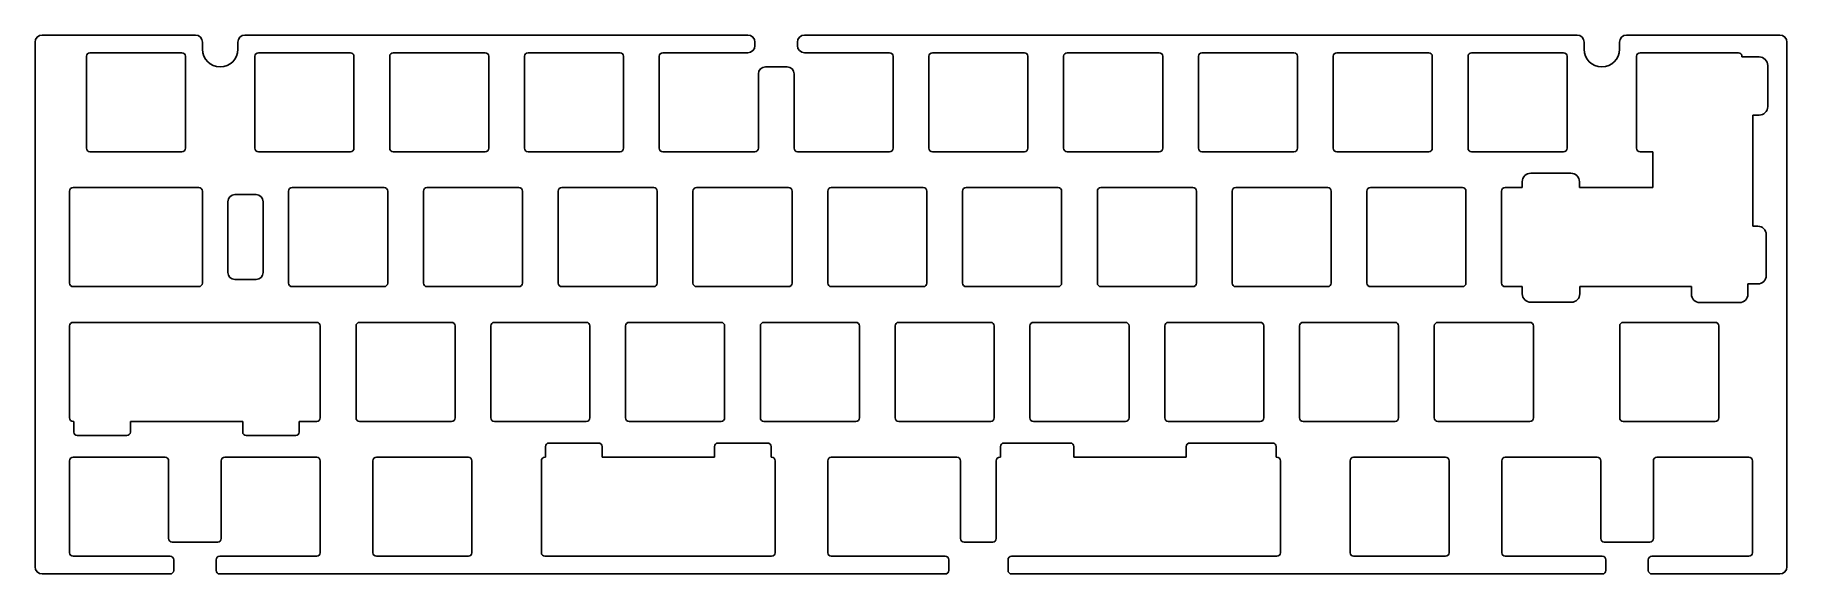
# Model space of a CAD drawing. Header units: millimetres. Extents: x -119 to 129, y -43 to 33.
import ezdxf

# ---------------------------------------------------------------- set-up
doc = ezdxf.new("R2010")
doc.units = ezdxf.units.MM
for name, color, linetype in [('Shape', 7, 'CONTINUOUS'), ('Shape001', 7, 'CONTINUOUS'), ('Shape002', 7, 'CONTINUOUS'), ('Shape003', 7, 'CONTINUOUS'), ('Shape004', 7, 'CONTINUOUS'), ('Shape005', 7, 'CONTINUOUS'), ('Shape006', 7, 'CONTINUOUS'), ('Shape007', 7, 'CONTINUOUS'), ('Shape008', 7, 'CONTINUOUS'), ('Shape009', 7, 'CONTINUOUS'), ('Shape010', 7, 'CONTINUOUS'), ('Shape011', 7, 'CONTINUOUS'), ('Shape012', 7, 'CONTINUOUS'), ('Shape013', 7, 'CONTINUOUS'), ('Shape014', 7, 'CONTINUOUS'), ('Shape015', 7, 'CONTINUOUS'), ('Shape016', 7, 'CONTINUOUS'), ('Shape017', 7, 'CONTINUOUS'), ('Shape018', 7, 'CONTINUOUS'), ('Shape019', 7, 'CONTINUOUS'), ('Shape020', 7, 'CONTINUOUS'), ('Shape021', 7, 'CONTINUOUS'), ('Shape022', 7, 'CONTINUOUS'), ('Shape023', 7, 'CONTINUOUS'), ('Shape024', 7, 'CONTINUOUS'), ('Shape025', 7, 'CONTINUOUS'), ('Shape026', 7, 'CONTINUOUS'), ('Shape027', 7, 'CONTINUOUS'), ('Shape028', 7, 'CONTINUOUS'), ('Shape029', 7, 'CONTINUOUS'), ('Shape030', 7, 'CONTINUOUS'), ('Shape031', 7, 'CONTINUOUS'), ('Shape032', 7, 'CONTINUOUS'), ('Shape033', 7, 'CONTINUOUS'), ('Shape034', 7, 'CONTINUOUS'), ('Shape035', 7, 'CONTINUOUS'), ('Shape036', 7, 'CONTINUOUS'), ('Shape037', 7, 'CONTINUOUS'), ('Shape038', 7, 'CONTINUOUS'), ('Shape039', 7, 'CONTINUOUS'), ('Shape040', 7, 'CONTINUOUS'), ('Shape041', 7, 'CONTINUOUS'), ('Shape042', 7, 'CONTINUOUS'), ('Shape043', 7, 'CONTINUOUS'), ('Shape044', 7, 'CONTINUOUS'), ('Shape045', 7, 'CONTINUOUS'), ('Shape046', 7, 'CONTINUOUS'), ('Shape047', 7, 'CONTINUOUS'), ('Shape048', 7, 'CONTINUOUS'), ('Shape049', 7, 'CONTINUOUS'), ('Shape050', 7, 'CONTINUOUS'), ('Shape051', 7, 'CONTINUOUS'), ('Shape052', 7, 'CONTINUOUS'), ('Shape053', 7, 'CONTINUOUS'), ('Shape054', 7, 'CONTINUOUS'), ('Shape055', 7, 'CONTINUOUS'), ('Shape056', 7, 'CONTINUOUS'), ('Shape057', 7, 'CONTINUOUS'), ('Shape058', 7, 'CONTINUOUS'), ('Shape059', 7, 'CONTINUOUS'), ('Shape060', 7, 'CONTINUOUS'), ('Shape061', 7, 'CONTINUOUS'), ('Shape062', 7, 'CONTINUOUS'), ('Shape063', 7, 'CONTINUOUS'), ('Shape064', 7, 'CONTINUOUS'), ('Shape065', 7, 'CONTINUOUS'), ('Shape066', 7, 'CONTINUOUS'), ('Shape067', 7, 'CONTINUOUS'), ('Shape068', 7, 'CONTINUOUS'), ('Shape069', 7, 'CONTINUOUS'), ('Shape070', 7, 'CONTINUOUS'), ('Shape071', 7, 'CONTINUOUS'), ('Shape072', 7, 'CONTINUOUS'), ('Shape073', 7, 'CONTINUOUS'), ('Shape074', 7, 'CONTINUOUS'), ('Shape075', 7, 'CONTINUOUS'), ('Shape076', 7, 'CONTINUOUS'), ('Shape077', 7, 'CONTINUOUS'), ('Shape078', 7, 'CONTINUOUS'), ('Shape079', 7, 'CONTINUOUS'), ('Shape080', 7, 'CONTINUOUS'), ('Shape081', 7, 'CONTINUOUS'), ('Shape082', 7, 'CONTINUOUS'), ('Shape083', 7, 'CONTINUOUS'), ('Shape084', 7, 'CONTINUOUS'), ('Shape085', 7, 'CONTINUOUS'), ('Shape086', 7, 'CONTINUOUS'), ('Shape087', 7, 'CONTINUOUS'), ('Shape088', 7, 'CONTINUOUS'), ('Shape089', 7, 'CONTINUOUS'), ('Shape090', 7, 'CONTINUOUS'), ('Shape091', 7, 'CONTINUOUS'), ('Shape092', 7, 'CONTINUOUS'), ('Shape093', 7, 'CONTINUOUS'), ('Shape094', 7, 'CONTINUOUS'), ('Shape095', 7, 'CONTINUOUS'), ('Shape096', 7, 'CONTINUOUS'), ('Shape097', 7, 'CONTINUOUS'), ('Shape098', 7, 'CONTINUOUS'), ('Shape099', 7, 'CONTINUOUS'), ('Shape100', 7, 'CONTINUOUS'), ('Shape101', 7, 'CONTINUOUS'), ('Shape102', 7, 'CONTINUOUS'), ('Shape103', 7, 'CONTINUOUS'), ('Shape104', 7, 'CONTINUOUS'), ('Shape105', 7, 'CONTINUOUS'), ('Shape106', 7, 'CONTINUOUS'), ('Shape107', 7, 'CONTINUOUS'), ('Shape108', 7, 'CONTINUOUS'), ('Shape109', 7, 'CONTINUOUS'), ('Shape110', 7, 'CONTINUOUS'), ('Shape111', 7, 'CONTINUOUS'), ('Shape112', 7, 'CONTINUOUS'), ('Shape113', 7, 'CONTINUOUS'), ('Shape114', 7, 'CONTINUOUS'), ('Shape115', 7, 'CONTINUOUS'), ('Shape116', 7, 'CONTINUOUS'), ('Shape117', 7, 'CONTINUOUS'), ('Shape118', 7, 'CONTINUOUS'), ('Shape119', 7, 'CONTINUOUS'), ('Shape120', 7, 'CONTINUOUS'), ('Shape121', 7, 'CONTINUOUS'), ('Shape122', 7, 'CONTINUOUS'), ('Shape123', 7, 'CONTINUOUS'), ('Shape124', 7, 'CONTINUOUS'), ('Shape125', 7, 'CONTINUOUS'), ('Shape126', 7, 'CONTINUOUS'), ('Shape127', 7, 'CONTINUOUS'), ('Shape128', 7, 'CONTINUOUS'), ('Shape129', 7, 'CONTINUOUS'), ('Shape130', 7, 'CONTINUOUS'), ('Shape131', 7, 'CONTINUOUS'), ('Shape132', 7, 'CONTINUOUS'), ('Shape133', 7, 'CONTINUOUS'), ('Shape134', 7, 'CONTINUOUS'), ('Shape135', 7, 'CONTINUOUS'), ('Shape136', 7, 'CONTINUOUS'), ('Shape137', 7, 'CONTINUOUS'), ('Shape138', 7, 'CONTINUOUS'), ('Shape139', 7, 'CONTINUOUS'), ('Shape140', 7, 'CONTINUOUS'), ('Shape141', 7, 'CONTINUOUS'), ('Shape142', 7, 'CONTINUOUS'), ('Shape143', 7, 'CONTINUOUS'), ('Shape144', 7, 'CONTINUOUS'), ('Shape145', 7, 'CONTINUOUS'), ('Shape146', 7, 'CONTINUOUS'), ('Shape147', 7, 'CONTINUOUS'), ('Shape148', 7, 'CONTINUOUS'), ('Shape149', 7, 'CONTINUOUS'), ('Shape150', 7, 'CONTINUOUS'), ('Shape151', 7, 'CONTINUOUS'), ('Shape152', 7, 'CONTINUOUS'), ('Shape153', 7, 'CONTINUOUS'), ('Shape154', 7, 'CONTINUOUS'), ('Shape155', 7, 'CONTINUOUS'), ('Shape156', 7, 'CONTINUOUS'), ('Shape157', 7, 'CONTINUOUS'), ('Shape158', 7, 'CONTINUOUS'), ('Shape159', 7, 'CONTINUOUS'), ('Shape160', 7, 'CONTINUOUS'), ('Shape161', 7, 'CONTINUOUS'), ('Shape162', 7, 'CONTINUOUS'), ('Shape163', 7, 'CONTINUOUS'), ('Shape164', 7, 'CONTINUOUS'), ('Shape165', 7, 'CONTINUOUS'), ('Shape166', 7, 'CONTINUOUS'), ('Shape167', 7, 'CONTINUOUS'), ('Shape168', 7, 'CONTINUOUS'), ('Shape169', 7, 'CONTINUOUS'), ('Shape170', 7, 'CONTINUOUS'), ('Shape171', 7, 'CONTINUOUS'), ('Shape172', 7, 'CONTINUOUS'), ('Shape173', 7, 'CONTINUOUS'), ('Shape174', 7, 'CONTINUOUS'), ('Shape175', 7, 'CONTINUOUS'), ('Shape176', 7, 'CONTINUOUS'), ('Shape177', 7, 'CONTINUOUS'), ('Shape178', 7, 'CONTINUOUS'), ('Shape179', 7, 'CONTINUOUS'), ('Shape180', 7, 'CONTINUOUS'), ('Shape181', 7, 'CONTINUOUS'), ('Shape182', 7, 'CONTINUOUS'), ('Shape183', 7, 'CONTINUOUS'), ('Shape184', 7, 'CONTINUOUS'), ('Shape185', 7, 'CONTINUOUS'), ('Shape186', 7, 'CONTINUOUS'), ('Shape187', 7, 'CONTINUOUS'), ('Shape188', 7, 'CONTINUOUS'), ('Shape189', 7, 'CONTINUOUS'), ('Shape190', 7, 'CONTINUOUS'), ('Shape191', 7, 'CONTINUOUS'), ('Shape192', 7, 'CONTINUOUS'), ('Shape193', 7, 'CONTINUOUS'), ('Shape194', 7, 'CONTINUOUS'), ('Shape195', 7, 'CONTINUOUS'), ('Shape196', 7, 'CONTINUOUS'), ('Shape197', 7, 'CONTINUOUS'), ('Shape198', 7, 'CONTINUOUS'), ('Shape199', 7, 'CONTINUOUS'), ('Shape200', 7, 'CONTINUOUS'), ('Shape201', 7, 'CONTINUOUS'), ('Shape202', 7, 'CONTINUOUS'), ('Shape203', 7, 'CONTINUOUS'), ('Shape204', 7, 'CONTINUOUS'), ('Shape205', 7, 'CONTINUOUS'), ('Shape206', 7, 'CONTINUOUS'), ('Shape207', 7, 'CONTINUOUS'), ('Shape208', 7, 'CONTINUOUS'), ('Shape209', 7, 'CONTINUOUS'), ('Shape210', 7, 'CONTINUOUS'), ('Shape211', 7, 'CONTINUOUS'), ('Shape212', 7, 'CONTINUOUS'), ('Shape213', 7, 'CONTINUOUS'), ('Shape214', 7, 'CONTINUOUS'), ('Shape215', 7, 'CONTINUOUS'), ('Shape216', 7, 'CONTINUOUS'), ('Shape217', 7, 'CONTINUOUS'), ('Shape218', 7, 'CONTINUOUS'), ('Shape219', 7, 'CONTINUOUS'), ('Shape220', 7, 'CONTINUOUS'), ('Shape221', 7, 'CONTINUOUS'), ('Shape222', 7, 'CONTINUOUS'), ('Shape223', 7, 'CONTINUOUS'), ('Shape224', 7, 'CONTINUOUS'), ('Shape225', 7, 'CONTINUOUS'), ('Shape226', 7, 'CONTINUOUS'), ('Shape227', 7, 'CONTINUOUS'), ('Shape228', 7, 'CONTINUOUS'), ('Shape229', 7, 'CONTINUOUS'), ('Shape230', 7, 'CONTINUOUS'), ('Shape231', 7, 'CONTINUOUS'), ('Shape232', 7, 'CONTINUOUS'), ('Shape233', 7, 'CONTINUOUS'), ('Shape234', 7, 'CONTINUOUS'), ('Shape235', 7, 'CONTINUOUS'), ('Shape236', 7, 'CONTINUOUS'), ('Shape237', 7, 'CONTINUOUS'), ('Shape238', 7, 'CONTINUOUS'), ('Shape239', 7, 'CONTINUOUS'), ('Shape240', 7, 'CONTINUOUS'), ('Shape241', 7, 'CONTINUOUS'), ('Shape242', 7, 'CONTINUOUS'), ('Shape243', 7, 'CONTINUOUS'), ('Shape244', 7, 'CONTINUOUS'), ('Shape245', 7, 'CONTINUOUS'), ('Shape246', 7, 'CONTINUOUS'), ('Shape247', 7, 'CONTINUOUS'), ('Shape248', 7, 'CONTINUOUS'), ('Shape249', 7, 'CONTINUOUS'), ('Shape250', 7, 'CONTINUOUS'), ('Shape251', 7, 'CONTINUOUS'), ('Shape252', 7, 'CONTINUOUS'), ('Shape253', 7, 'CONTINUOUS'), ('Shape254', 7, 'CONTINUOUS'), ('Shape255', 7, 'CONTINUOUS'), ('Shape256', 7, 'CONTINUOUS'), ('Shape257', 7, 'CONTINUOUS'), ('Shape258', 7, 'CONTINUOUS'), ('Shape259', 7, 'CONTINUOUS'), ('Shape260', 7, 'CONTINUOUS'), ('Shape261', 7, 'CONTINUOUS'), ('Shape262', 7, 'CONTINUOUS'), ('Shape263', 7, 'CONTINUOUS'), ('Shape264', 7, 'CONTINUOUS'), ('Shape265', 7, 'CONTINUOUS'), ('Shape266', 7, 'CONTINUOUS'), ('Shape267', 7, 'CONTINUOUS'), ('Shape268', 7, 'CONTINUOUS'), ('Shape269', 7, 'CONTINUOUS'), ('Shape270', 7, 'CONTINUOUS'), ('Shape271', 7, 'CONTINUOUS'), ('Shape272', 7, 'CONTINUOUS'), ('Shape273', 7, 'CONTINUOUS'), ('Shape274', 7, 'CONTINUOUS'), ('Shape275', 7, 'CONTINUOUS'), ('Shape276', 7, 'CONTINUOUS'), ('Shape277', 7, 'CONTINUOUS'), ('Shape278', 7, 'CONTINUOUS'), ('Shape279', 7, 'CONTINUOUS'), ('Shape280', 7, 'CONTINUOUS'), ('Shape281', 7, 'CONTINUOUS'), ('Shape282', 7, 'CONTINUOUS'), ('Shape283', 7, 'CONTINUOUS'), ('Shape284', 7, 'CONTINUOUS'), ('Shape285', 7, 'CONTINUOUS'), ('Shape286', 7, 'CONTINUOUS'), ('Shape287', 7, 'CONTINUOUS'), ('Shape288', 7, 'CONTINUOUS'), ('Shape289', 7, 'CONTINUOUS'), ('Shape290', 7, 'CONTINUOUS'), ('Shape291', 7, 'CONTINUOUS'), ('Shape292', 7, 'CONTINUOUS'), ('Shape293', 7, 'CONTINUOUS'), ('Shape294', 7, 'CONTINUOUS'), ('Shape295', 7, 'CONTINUOUS'), ('Shape296', 7, 'CONTINUOUS'), ('Shape297', 7, 'CONTINUOUS'), ('Shape298', 7, 'CONTINUOUS'), ('Shape299', 7, 'CONTINUOUS'), ('Shape300', 7, 'CONTINUOUS'), ('Shape301', 7, 'CONTINUOUS'), ('Shape302', 7, 'CONTINUOUS'), ('Shape303', 7, 'CONTINUOUS'), ('Shape304', 7, 'CONTINUOUS'), ('Shape305', 7, 'CONTINUOUS'), ('Shape306', 7, 'CONTINUOUS'), ('Shape307', 7, 'CONTINUOUS'), ('Shape308', 7, 'CONTINUOUS'), ('Shape309', 7, 'CONTINUOUS'), ('Shape310', 7, 'CONTINUOUS'), ('Shape311', 7, 'CONTINUOUS'), ('Shape312', 7, 'CONTINUOUS'), ('Shape313', 7, 'CONTINUOUS'), ('Shape314', 7, 'CONTINUOUS'), ('Shape315', 7, 'CONTINUOUS'), ('Shape316', 7, 'CONTINUOUS'), ('Shape317', 7, 'CONTINUOUS'), ('Shape318', 7, 'CONTINUOUS'), ('Shape319', 7, 'CONTINUOUS'), ('Shape320', 7, 'CONTINUOUS'), ('Shape321', 7, 'CONTINUOUS'), ('Shape322', 7, 'CONTINUOUS'), ('Shape323', 7, 'CONTINUOUS'), ('Shape324', 7, 'CONTINUOUS'), ('Shape325', 7, 'CONTINUOUS'), ('Shape326', 7, 'CONTINUOUS'), ('Shape327', 7, 'CONTINUOUS'), ('Shape328', 7, 'CONTINUOUS'), ('Shape329', 7, 'CONTINUOUS'), ('Shape330', 7, 'CONTINUOUS'), ('Shape331', 7, 'CONTINUOUS'), ('Shape332', 7, 'CONTINUOUS'), ('Shape333', 7, 'CONTINUOUS'), ('Shape334', 7, 'CONTINUOUS'), ('Shape335', 7, 'CONTINUOUS'), ('Shape336', 7, 'CONTINUOUS'), ('Shape337', 7, 'CONTINUOUS'), ('Shape338', 7, 'CONTINUOUS'), ('Shape339', 7, 'CONTINUOUS'), ('Shape340', 7, 'CONTINUOUS'), ('Shape341', 7, 'CONTINUOUS'), ('Shape342', 7, 'CONTINUOUS'), ('Shape343', 7, 'CONTINUOUS'), ('Shape344', 7, 'CONTINUOUS'), ('Shape345', 7, 'CONTINUOUS'), ('Shape346', 7, 'CONTINUOUS'), ('Shape347', 7, 'CONTINUOUS'), ('Shape348', 7, 'CONTINUOUS'), ('Shape349', 7, 'CONTINUOUS'), ('Shape350', 7, 'CONTINUOUS'), ('Shape351', 7, 'CONTINUOUS'), ('Shape352', 7, 'CONTINUOUS'), ('Shape353', 7, 'CONTINUOUS'), ('Shape354', 7, 'CONTINUOUS'), ('Shape355', 7, 'CONTINUOUS'), ('Shape356', 7, 'CONTINUOUS'), ('Shape357', 7, 'CONTINUOUS'), ('Shape358', 7, 'CONTINUOUS'), ('Shape359', 7, 'CONTINUOUS'), ('Shape360', 7, 'CONTINUOUS'), ('Shape361', 7, 'CONTINUOUS'), ('Shape362', 7, 'CONTINUOUS'), ('Shape363', 7, 'CONTINUOUS'), ('Shape364', 7, 'CONTINUOUS'), ('Shape365', 7, 'CONTINUOUS'), ('Shape366', 7, 'CONTINUOUS'), ('Shape367', 7, 'CONTINUOUS'), ('Shape368', 7, 'CONTINUOUS'), ('Shape369', 7, 'CONTINUOUS'), ('Shape370', 7, 'CONTINUOUS'), ('Shape371', 7, 'CONTINUOUS'), ('Shape372', 7, 'CONTINUOUS'), ('Shape373', 7, 'CONTINUOUS'), ('Shape374', 7, 'CONTINUOUS'), ('Shape375', 7, 'CONTINUOUS'), ('Shape376', 7, 'CONTINUOUS'), ('Shape377', 7, 'CONTINUOUS'), ('Shape378', 7, 'CONTINUOUS'), ('Shape379', 7, 'CONTINUOUS'), ('Shape380', 7, 'CONTINUOUS'), ('Shape381', 7, 'CONTINUOUS'), ('Shape382', 7, 'CONTINUOUS'), ('Shape383', 7, 'CONTINUOUS'), ('Shape384', 7, 'CONTINUOUS'), ('Shape385', 7, 'CONTINUOUS'), ('Shape386', 7, 'CONTINUOUS'), ('Shape387', 7, 'CONTINUOUS'), ('Shape388', 7, 'CONTINUOUS'), ('Shape389', 7, 'CONTINUOUS'), ('Shape390', 7, 'CONTINUOUS'), ('Shape391', 7, 'CONTINUOUS'), ('Shape392', 7, 'CONTINUOUS'), ('Shape393', 7, 'CONTINUOUS'), ('Shape394', 7, 'CONTINUOUS'), ('Shape395', 7, 'CONTINUOUS'), ('Shape396', 7, 'CONTINUOUS'), ('Shape397', 7, 'CONTINUOUS'), ('Shape398', 7, 'CONTINUOUS'), ('Shape399', 7, 'CONTINUOUS'), ('Shape400', 7, 'CONTINUOUS'), ('Shape401', 7, 'CONTINUOUS'), ('Shape402', 7, 'CONTINUOUS'), ('Shape403', 7, 'CONTINUOUS'), ('Shape404', 7, 'CONTINUOUS'), ('Shape405', 7, 'CONTINUOUS'), ('Shape406', 7, 'CONTINUOUS'), ('Shape407', 7, 'CONTINUOUS'), ('Shape408', 7, 'CONTINUOUS'), ('Shape409', 7, 'CONTINUOUS'), ('Shape410', 7, 'CONTINUOUS'), ('Shape411', 7, 'CONTINUOUS'), ('Shape412', 7, 'CONTINUOUS'), ('Shape413', 7, 'CONTINUOUS'), ('Shape414', 7, 'CONTINUOUS'), ('Shape415', 7, 'CONTINUOUS'), ('Shape416', 7, 'CONTINUOUS'), ('Shape417', 7, 'CONTINUOUS'), ('Shape418', 7, 'CONTINUOUS'), ('Shape419', 7, 'CONTINUOUS'), ('Shape420', 7, 'CONTINUOUS'), ('Shape421', 7, 'CONTINUOUS'), ('Shape422', 7, 'CONTINUOUS'), ('Shape423', 7, 'CONTINUOUS'), ('Shape424', 7, 'CONTINUOUS'), ('Shape425', 7, 'CONTINUOUS'), ('Shape426', 7, 'CONTINUOUS'), ('Shape427', 7, 'CONTINUOUS'), ('Shape428', 7, 'CONTINUOUS'), ('Shape429', 7, 'CONTINUOUS'), ('Shape430', 7, 'CONTINUOUS'), ('Shape431', 7, 'CONTINUOUS'), ('Shape432', 7, 'CONTINUOUS'), ('Shape433', 7, 'CONTINUOUS'), ('Shape434', 7, 'CONTINUOUS'), ('Shape435', 7, 'CONTINUOUS'), ('Shape436', 7, 'CONTINUOUS'), ('Shape437', 7, 'CONTINUOUS'), ('Shape438', 7, 'CONTINUOUS'), ('Shape439', 7, 'CONTINUOUS'), ('Shape440', 7, 'CONTINUOUS'), ('Shape441', 7, 'CONTINUOUS'), ('Shape442', 7, 'CONTINUOUS'), ('Shape443', 7, 'CONTINUOUS'), ('Shape444', 7, 'CONTINUOUS'), ('Shape445', 7, 'CONTINUOUS'), ('Shape446', 7, 'CONTINUOUS'), ('Shape447', 7, 'CONTINUOUS'), ('Shape448', 7, 'CONTINUOUS'), ('Shape449', 7, 'CONTINUOUS'), ('Shape450', 7, 'CONTINUOUS'), ('Shape451', 7, 'CONTINUOUS'), ('Shape452', 7, 'CONTINUOUS'), ('Shape453', 7, 'CONTINUOUS'), ('Shape454', 7, 'CONTINUOUS'), ('Shape455', 7, 'CONTINUOUS'), ('Shape456', 7, 'CONTINUOUS'), ('Shape457', 7, 'CONTINUOUS'), ('Shape458', 7, 'CONTINUOUS'), ('Shape459', 7, 'CONTINUOUS'), ('Shape460', 7, 'CONTINUOUS'), ('Shape461', 7, 'CONTINUOUS'), ('Shape462', 7, 'CONTINUOUS'), ('Shape463', 7, 'CONTINUOUS'), ('Shape464', 7, 'CONTINUOUS')]:
    doc.layers.add(name, color=color, linetype=linetype)

msp = doc.modelspace()

# ---------------------------------------------------------------- linework, layer by layer
at = {"layer": 'Shape'}
msp.add_line((105.909, -21.7594), (118.909, -21.7594), dxfattribs=at)
at = {"layer": 'Shape001'}
msp.add_arc((118.909, -21.2594), 0.5, -90, 0, dxfattribs=at)
at = {"layer": 'Shape002'}
msp.add_line((119.409, -21.2594), (119.409, -8.25945), dxfattribs=at)
at = {"layer": 'Shape003'}
msp.add_arc((118.909, -8.25945), 0.5, 0, 90, dxfattribs=at)
at = {"layer": 'Shape004'}
msp.add_line((118.909, -7.75945), (105.909, -7.75945), dxfattribs=at)
at = {"layer": 'Shape005'}
msp.add_arc((105.909, -8.25945), 0.5, 90, 180, dxfattribs=at)
at = {"layer": 'Shape006'}
msp.add_line((105.409, -8.25945), (105.409, -21.2594), dxfattribs=at)
at = {"layer": 'Shape007'}
msp.add_arc((105.909, -21.2594), 0.5, 180, -90, dxfattribs=at)
at = {"layer": 'Shape008'}
msp.add_line((79.7149, -21.7594), (92.7149, -21.7594), dxfattribs=at)
at = {"layer": 'Shape009'}
msp.add_arc((92.7149, -21.2594), 0.5, -90, 0, dxfattribs=at)
at = {"layer": 'Shape010'}
msp.add_line((93.2149, -21.2594), (93.2149, -8.25945), dxfattribs=at)
at = {"layer": 'Shape011'}
msp.add_arc((92.7149, -8.25945), 0.5, 0, 90, dxfattribs=at)
at = {"layer": 'Shape012'}
msp.add_line((92.7149, -7.75945), (79.7149, -7.75945), dxfattribs=at)
at = {"layer": 'Shape013'}
msp.add_arc((79.7149, -8.25945), 0.5, 90, 180, dxfattribs=at)
at = {"layer": 'Shape014'}
msp.add_line((79.2149, -8.25945), (79.2149, -21.2594), dxfattribs=at)
at = {"layer": 'Shape015'}
msp.add_arc((79.7149, -21.2594), 0.5, 180, -90, dxfattribs=at)
at = {"layer": 'Shape016'}
msp.add_line((60.6649, -21.7594), (73.6649, -21.7594), dxfattribs=at)
at = {"layer": 'Shape017'}
msp.add_arc((73.6649, -21.2594), 0.5, -90, 0, dxfattribs=at)
at = {"layer": 'Shape018'}
msp.add_line((74.1649, -21.2594), (74.1649, -8.25945), dxfattribs=at)
at = {"layer": 'Shape019'}
msp.add_arc((73.6649, -8.25945), 0.5, 0, 90, dxfattribs=at)
at = {"layer": 'Shape020'}
msp.add_line((73.6649, -7.75945), (60.6649, -7.75945), dxfattribs=at)
at = {"layer": 'Shape021'}
msp.add_arc((60.6649, -8.25945), 0.5, 90, 180, dxfattribs=at)
at = {"layer": 'Shape022'}
msp.add_line((60.1649, -8.25945), (60.1649, -21.2594), dxfattribs=at)
at = {"layer": 'Shape023'}
msp.add_arc((60.6649, -21.2594), 0.5, 180, -90, dxfattribs=at)
at = {"layer": 'Shape024'}
msp.add_line((41.6149, -21.7594), (54.6149, -21.7594), dxfattribs=at)
at = {"layer": 'Shape025'}
msp.add_arc((54.6149, -21.2594), 0.5, -90, 0, dxfattribs=at)
at = {"layer": 'Shape026'}
msp.add_line((55.1149, -21.2594), (55.1149, -8.25945), dxfattribs=at)
at = {"layer": 'Shape027'}
msp.add_arc((54.6149, -8.25945), 0.5, 0, 90, dxfattribs=at)
at = {"layer": 'Shape028'}
msp.add_line((54.6149, -7.75945), (41.6149, -7.75945), dxfattribs=at)
at = {"layer": 'Shape029'}
msp.add_arc((41.6149, -8.25945), 0.5, 90, 180, dxfattribs=at)
at = {"layer": 'Shape030'}
msp.add_line((41.1149, -8.25945), (41.1149, -21.2594), dxfattribs=at)
at = {"layer": 'Shape031'}
msp.add_arc((41.6149, -21.2594), 0.5, 180, -90, dxfattribs=at)
at = {"layer": 'Shape032'}
msp.add_line((22.5649, -21.7594), (35.5649, -21.7594), dxfattribs=at)
at = {"layer": 'Shape033'}
msp.add_arc((35.5649, -21.2594), 0.5, -90, 0, dxfattribs=at)
at = {"layer": 'Shape034'}
msp.add_line((36.0649, -21.2594), (36.0649, -8.25945), dxfattribs=at)
at = {"layer": 'Shape035'}
msp.add_arc((35.5649, -8.25945), 0.5, 0, 90, dxfattribs=at)
at = {"layer": 'Shape036'}
msp.add_line((35.5649, -7.75945), (22.5649, -7.75945), dxfattribs=at)
at = {"layer": 'Shape037'}
msp.add_arc((22.5649, -8.25945), 0.5, 90, 180, dxfattribs=at)
at = {"layer": 'Shape038'}
msp.add_line((22.0649, -8.25945), (22.0649, -21.2594), dxfattribs=at)
at = {"layer": 'Shape039'}
msp.add_arc((22.5649, -21.2594), 0.5, 180, -90, dxfattribs=at)
at = {"layer": 'Shape040'}
msp.add_line((3.5149, -21.7594), (16.5149, -21.7594), dxfattribs=at)
at = {"layer": 'Shape041'}
msp.add_arc((16.5149, -21.2594), 0.5, -90, 0, dxfattribs=at)
at = {"layer": 'Shape042'}
msp.add_line((17.0149, -21.2594), (17.0149, -8.25945), dxfattribs=at)
at = {"layer": 'Shape043'}
msp.add_arc((16.5149, -8.25945), 0.5, 0, 90, dxfattribs=at)
at = {"layer": 'Shape044'}
msp.add_line((16.5149, -7.75945), (3.5149, -7.75945), dxfattribs=at)
at = {"layer": 'Shape045'}
msp.add_arc((3.5149, -8.25945), 0.5, 90, 180, dxfattribs=at)
at = {"layer": 'Shape046'}
msp.add_line((3.0149, -8.25945), (3.0149, -21.2594), dxfattribs=at)
at = {"layer": 'Shape047'}
msp.add_arc((3.5149, -21.2594), 0.5, 180, -90, dxfattribs=at)
at = {"layer": 'Shape048'}
msp.add_line((-15.5351, -21.7594), (-2.5351, -21.7594), dxfattribs=at)
at = {"layer": 'Shape049'}
msp.add_arc((-2.5351, -21.2594), 0.5, -90, 0, dxfattribs=at)
at = {"layer": 'Shape050'}
msp.add_line((-2.0351, -21.2594), (-2.0351, -8.25945), dxfattribs=at)
at = {"layer": 'Shape051'}
msp.add_arc((-2.5351, -8.25945), 0.5, 0, 90, dxfattribs=at)
at = {"layer": 'Shape052'}
msp.add_line((-2.5351, -7.75945), (-15.5351, -7.75945), dxfattribs=at)
at = {"layer": 'Shape053'}
msp.add_arc((-15.5351, -8.25945), 0.5, 90, 180, dxfattribs=at)
at = {"layer": 'Shape054'}
msp.add_line((-16.0351, -8.25945), (-16.0351, -21.2594), dxfattribs=at)
at = {"layer": 'Shape055'}
msp.add_arc((-15.5351, -21.2594), 0.5, 180, -90, dxfattribs=at)
at = {"layer": 'Shape056'}
msp.add_line((-34.5851, -21.7594), (-21.5851, -21.7594), dxfattribs=at)
at = {"layer": 'Shape057'}
msp.add_arc((-21.5851, -21.2594), 0.5, -90, 0, dxfattribs=at)
at = {"layer": 'Shape058'}
msp.add_line((-21.0851, -21.2594), (-21.0851, -8.25945), dxfattribs=at)
at = {"layer": 'Shape059'}
msp.add_arc((-21.5851, -8.25945), 0.5, 0, 90, dxfattribs=at)
at = {"layer": 'Shape060'}
msp.add_line((-21.5851, -7.75945), (-34.5851, -7.75945), dxfattribs=at)
at = {"layer": 'Shape061'}
msp.add_arc((-34.5851, -8.25945), 0.5, 90, 180, dxfattribs=at)
at = {"layer": 'Shape062'}
msp.add_line((-35.0851, -8.25945), (-35.0851, -21.2594), dxfattribs=at)
at = {"layer": 'Shape063'}
msp.add_arc((-34.5851, -21.2594), 0.5, 180, -90, dxfattribs=at)
at = {"layer": 'Shape064'}
msp.add_line((-53.6351, -21.7594), (-40.6351, -21.7594), dxfattribs=at)
at = {"layer": 'Shape065'}
msp.add_arc((-40.6351, -21.2594), 0.5, -90, 0, dxfattribs=at)
at = {"layer": 'Shape066'}
msp.add_line((-40.1351, -21.2594), (-40.1351, -8.25945), dxfattribs=at)
at = {"layer": 'Shape067'}
msp.add_arc((-40.6351, -8.25945), 0.5, 0, 90, dxfattribs=at)
at = {"layer": 'Shape068'}
msp.add_line((-40.6351, -7.75945), (-53.6351, -7.75945), dxfattribs=at)
at = {"layer": 'Shape069'}
msp.add_arc((-53.6351, -8.25945), 0.5, 90, 180, dxfattribs=at)
at = {"layer": 'Shape070'}
msp.add_line((-54.1351, -8.25945), (-54.1351, -21.2594), dxfattribs=at)
at = {"layer": 'Shape071'}
msp.add_arc((-53.6351, -21.2594), 0.5, 180, -90, dxfattribs=at)
at = {"layer": 'Shape072'}
msp.add_line((-72.6851, -21.7594), (-59.6851, -21.7594), dxfattribs=at)
at = {"layer": 'Shape073'}
msp.add_arc((-59.6851, -21.2594), 0.5, -90, 0, dxfattribs=at)
at = {"layer": 'Shape074'}
msp.add_line((-59.1851, -21.2594), (-59.1851, -8.25945), dxfattribs=at)
at = {"layer": 'Shape075'}
msp.add_arc((-59.6851, -8.25945), 0.5, 0, 90, dxfattribs=at)
at = {"layer": 'Shape076'}
msp.add_line((-59.6851, -7.75945), (-72.6851, -7.75945), dxfattribs=at)
at = {"layer": 'Shape077'}
msp.add_arc((-72.6851, -8.25945), 0.5, 90, 180, dxfattribs=at)
at = {"layer": 'Shape078'}
msp.add_line((-73.1851, -8.25945), (-73.1851, -21.2594), dxfattribs=at)
at = {"layer": 'Shape079'}
msp.add_arc((-72.6851, -21.2594), 0.5, 180, -90, dxfattribs=at)
at = {"layer": 'Shape080'}
msp.add_line((70.1899, -2.70945), (83.1899, -2.70945), dxfattribs=at)
at = {"layer": 'Shape081'}
msp.add_arc((83.1899, -2.20945), 0.5, -90, 0, dxfattribs=at)
at = {"layer": 'Shape082'}
msp.add_line((83.6899, -2.20945), (83.6899, 10.7906), dxfattribs=at)
at = {"layer": 'Shape083'}
msp.add_arc((83.1899, 10.7906), 0.5, 0, 90, dxfattribs=at)
at = {"layer": 'Shape084'}
msp.add_line((83.1899, 11.2906), (70.1899, 11.2906), dxfattribs=at)
at = {"layer": 'Shape085'}
msp.add_arc((70.1899, 10.7906), 0.5, 90, 180, dxfattribs=at)
at = {"layer": 'Shape086'}
msp.add_line((69.6899, 10.7906), (69.6899, -2.20945), dxfattribs=at)
at = {"layer": 'Shape087'}
msp.add_arc((70.1899, -2.20945), 0.5, 180, -90, dxfattribs=at)
at = {"layer": 'Shape088'}
msp.add_line((51.1399, -2.70945), (64.1399, -2.70945), dxfattribs=at)
at = {"layer": 'Shape089'}
msp.add_arc((64.1399, -2.20945), 0.5, -90, 0, dxfattribs=at)
at = {"layer": 'Shape090'}
msp.add_line((64.6399, -2.20945), (64.6399, 10.7906), dxfattribs=at)
at = {"layer": 'Shape091'}
msp.add_arc((64.1399, 10.7906), 0.5, 0, 90, dxfattribs=at)
at = {"layer": 'Shape092'}
msp.add_line((64.1399, 11.2906), (51.1399, 11.2906), dxfattribs=at)
at = {"layer": 'Shape093'}
msp.add_arc((51.1399, 10.7906), 0.5, 90, 180, dxfattribs=at)
at = {"layer": 'Shape094'}
msp.add_line((50.6399, 10.7906), (50.6399, -2.20945), dxfattribs=at)
at = {"layer": 'Shape095'}
msp.add_arc((51.1399, -2.20945), 0.5, 180, -90, dxfattribs=at)
at = {"layer": 'Shape096'}
msp.add_line((32.0899, -2.70945), (45.0899, -2.70945), dxfattribs=at)
at = {"layer": 'Shape097'}
msp.add_arc((45.0899, -2.20945), 0.5, -90, 0, dxfattribs=at)
at = {"layer": 'Shape098'}
msp.add_line((45.5899, -2.20945), (45.5899, 10.7906), dxfattribs=at)
at = {"layer": 'Shape099'}
msp.add_arc((45.0899, 10.7906), 0.5, 0, 90, dxfattribs=at)
at = {"layer": 'Shape100'}
msp.add_line((45.0899, 11.2906), (32.0899, 11.2906), dxfattribs=at)
at = {"layer": 'Shape101'}
msp.add_arc((32.0899, 10.7906), 0.5, 90, 180, dxfattribs=at)
at = {"layer": 'Shape102'}
msp.add_line((31.5899, 10.7906), (31.5899, -2.20945), dxfattribs=at)
at = {"layer": 'Shape103'}
msp.add_arc((32.0899, -2.20945), 0.5, 180, -90, dxfattribs=at)
at = {"layer": 'Shape104'}
msp.add_line((13.0399, -2.70945), (26.0399, -2.70945), dxfattribs=at)
at = {"layer": 'Shape105'}
msp.add_arc((26.0399, -2.20945), 0.5, -90, 0, dxfattribs=at)
at = {"layer": 'Shape106'}
msp.add_line((26.5399, -2.20945), (26.5399, 10.7906), dxfattribs=at)
at = {"layer": 'Shape107'}
msp.add_arc((26.0399, 10.7906), 0.5, 0, 90, dxfattribs=at)
at = {"layer": 'Shape108'}
msp.add_line((26.0399, 11.2906), (13.0399, 11.2906), dxfattribs=at)
at = {"layer": 'Shape109'}
msp.add_arc((13.0399, 10.7906), 0.5, 90, 180, dxfattribs=at)
at = {"layer": 'Shape110'}
msp.add_line((12.5399, 10.7906), (12.5399, -2.20945), dxfattribs=at)
at = {"layer": 'Shape111'}
msp.add_arc((13.0399, -2.20945), 0.5, 180, -90, dxfattribs=at)
at = {"layer": 'Shape112'}
msp.add_line((-6.0101, -2.70945), (6.9899, -2.70945), dxfattribs=at)
at = {"layer": 'Shape113'}
msp.add_arc((6.9899, -2.20945), 0.5, -90, 0, dxfattribs=at)
at = {"layer": 'Shape114'}
msp.add_line((7.4899, -2.20945), (7.4899, 10.7906), dxfattribs=at)
at = {"layer": 'Shape115'}
msp.add_arc((6.9899, 10.7906), 0.5, 0, 90, dxfattribs=at)
at = {"layer": 'Shape116'}
msp.add_line((6.9899, 11.2906), (-6.0101, 11.2906), dxfattribs=at)
at = {"layer": 'Shape117'}
msp.add_arc((-6.0101, 10.7906), 0.5, 90, 180, dxfattribs=at)
at = {"layer": 'Shape118'}
msp.add_line((-6.5101, 10.7906), (-6.5101, -2.20945), dxfattribs=at)
at = {"layer": 'Shape119'}
msp.add_arc((-6.0101, -2.20945), 0.5, 180, -90, dxfattribs=at)
at = {"layer": 'Shape120'}
msp.add_line((-25.0601, -2.70945), (-12.0601, -2.70945), dxfattribs=at)
at = {"layer": 'Shape121'}
msp.add_arc((-12.0601, -2.20945), 0.5, -90, 0, dxfattribs=at)
at = {"layer": 'Shape122'}
msp.add_line((-11.5601, -2.20945), (-11.5601, 10.7906), dxfattribs=at)
at = {"layer": 'Shape123'}
msp.add_arc((-12.0601, 10.7906), 0.5, 0, 90, dxfattribs=at)
at = {"layer": 'Shape124'}
msp.add_line((-12.0601, 11.2906), (-25.0601, 11.2906), dxfattribs=at)
at = {"layer": 'Shape125'}
msp.add_arc((-25.0601, 10.7906), 0.5, 90, 180, dxfattribs=at)
at = {"layer": 'Shape126'}
msp.add_line((-25.5601, 10.7906), (-25.5601, -2.20945), dxfattribs=at)
at = {"layer": 'Shape127'}
msp.add_arc((-25.0601, -2.20945), 0.5, 180, -90, dxfattribs=at)
at = {"layer": 'Shape128'}
msp.add_line((-44.1101, -2.70945), (-31.1101, -2.70945), dxfattribs=at)
at = {"layer": 'Shape129'}
msp.add_arc((-31.1101, -2.20945), 0.5, -90, 0, dxfattribs=at)
at = {"layer": 'Shape130'}
msp.add_line((-30.6101, -2.20945), (-30.6101, 10.7906), dxfattribs=at)
at = {"layer": 'Shape131'}
msp.add_arc((-31.1101, 10.7906), 0.5, 0, 90, dxfattribs=at)
at = {"layer": 'Shape132'}
msp.add_line((-31.1101, 11.2906), (-44.1101, 11.2906), dxfattribs=at)
at = {"layer": 'Shape133'}
msp.add_arc((-44.1101, 10.7906), 0.5, 90, 180, dxfattribs=at)
at = {"layer": 'Shape134'}
msp.add_line((-44.6101, 10.7906), (-44.6101, -2.20945), dxfattribs=at)
at = {"layer": 'Shape135'}
msp.add_arc((-44.1101, -2.20945), 0.5, 180, -90, dxfattribs=at)
at = {"layer": 'Shape136'}
msp.add_line((-63.1601, -2.70945), (-50.1601, -2.70945), dxfattribs=at)
at = {"layer": 'Shape137'}
msp.add_arc((-50.1601, -2.20945), 0.5, -90, 0, dxfattribs=at)
at = {"layer": 'Shape138'}
msp.add_line((-49.6601, -2.20945), (-49.6601, 10.7906), dxfattribs=at)
at = {"layer": 'Shape139'}
msp.add_arc((-50.1601, 10.7906), 0.5, 0, 90, dxfattribs=at)
at = {"layer": 'Shape140'}
msp.add_line((-50.1601, 11.2906), (-63.1601, 11.2906), dxfattribs=at)
at = {"layer": 'Shape141'}
msp.add_arc((-63.1601, 10.7906), 0.5, 90, 180, dxfattribs=at)
at = {"layer": 'Shape142'}
msp.add_line((-63.6601, 10.7906), (-63.6601, -2.20945), dxfattribs=at)
at = {"layer": 'Shape143'}
msp.add_arc((-63.1601, -2.20945), 0.5, 180, -90, dxfattribs=at)
at = {"layer": 'Shape144'}
msp.add_line((-82.2101, -2.70945), (-69.2101, -2.70945), dxfattribs=at)
at = {"layer": 'Shape145'}
msp.add_arc((-69.2101, -2.20945), 0.5, -90, 0, dxfattribs=at)
at = {"layer": 'Shape146'}
msp.add_line((-68.7101, -2.20945), (-68.7101, 10.7906), dxfattribs=at)
at = {"layer": 'Shape147'}
msp.add_arc((-69.2101, 10.7906), 0.5, 0, 90, dxfattribs=at)
at = {"layer": 'Shape148'}
msp.add_line((-69.2101, 11.2906), (-82.2101, 11.2906), dxfattribs=at)
at = {"layer": 'Shape149'}
msp.add_arc((-82.2101, 10.7906), 0.5, 90, 180, dxfattribs=at)
at = {"layer": 'Shape150'}
msp.add_line((-82.7101, 10.7906), (-82.7101, -2.20945), dxfattribs=at)
at = {"layer": 'Shape151'}
msp.add_arc((-82.2101, -2.20945), 0.5, 180, -90, dxfattribs=at)
at = {"layer": 'Shape152'}
msp.add_line((84.4774, 16.3406), (97.4774, 16.3406), dxfattribs=at)
at = {"layer": 'Shape153'}
msp.add_arc((97.4774, 16.8406), 0.5, -90, 0, dxfattribs=at)
at = {"layer": 'Shape154'}
msp.add_line((97.9774, 16.8406), (97.9774, 29.8406), dxfattribs=at)
at = {"layer": 'Shape155'}
msp.add_arc((97.4774, 29.8406), 0.5, 0, 90, dxfattribs=at)
at = {"layer": 'Shape156'}
msp.add_line((97.4774, 30.3406), (84.4774, 30.3406), dxfattribs=at)
at = {"layer": 'Shape157'}
msp.add_arc((84.4774, 29.8406), 0.5, 90, 180, dxfattribs=at)
at = {"layer": 'Shape158'}
msp.add_line((83.9774, 29.8406), (83.9774, 16.8406), dxfattribs=at)
at = {"layer": 'Shape159'}
msp.add_arc((84.4774, 16.8406), 0.5, 180, -90, dxfattribs=at)
at = {"layer": 'Shape160'}
msp.add_line((65.4274, 16.3406), (78.4274, 16.3406), dxfattribs=at)
at = {"layer": 'Shape161'}
msp.add_arc((78.4274, 16.8406), 0.5, -90, 0, dxfattribs=at)
at = {"layer": 'Shape162'}
msp.add_line((78.9274, 16.8406), (78.9274, 29.8406), dxfattribs=at)
at = {"layer": 'Shape163'}
msp.add_arc((78.4274, 29.8406), 0.5, 0, 90, dxfattribs=at)
at = {"layer": 'Shape164'}
msp.add_line((78.4274, 30.3406), (65.4274, 30.3406), dxfattribs=at)
at = {"layer": 'Shape165'}
msp.add_arc((65.4274, 29.8406), 0.5, 90, 180, dxfattribs=at)
at = {"layer": 'Shape166'}
msp.add_line((64.9274, 29.8406), (64.9274, 16.8406), dxfattribs=at)
at = {"layer": 'Shape167'}
msp.add_arc((65.4274, 16.8406), 0.5, 180, -90, dxfattribs=at)
at = {"layer": 'Shape168'}
msp.add_line((46.3774, 16.3406), (59.3774, 16.3406), dxfattribs=at)
at = {"layer": 'Shape169'}
msp.add_arc((59.3774, 16.8406), 0.5, -90, 0, dxfattribs=at)
at = {"layer": 'Shape170'}
msp.add_line((59.8774, 16.8406), (59.8774, 29.8406), dxfattribs=at)
at = {"layer": 'Shape171'}
msp.add_arc((59.3774, 29.8406), 0.5, 0, 90, dxfattribs=at)
at = {"layer": 'Shape172'}
msp.add_line((59.3774, 30.3406), (46.3774, 30.3406), dxfattribs=at)
at = {"layer": 'Shape173'}
msp.add_arc((46.3774, 29.8406), 0.5, 90, 180, dxfattribs=at)
at = {"layer": 'Shape174'}
msp.add_line((45.8774, 29.8406), (45.8774, 16.8406), dxfattribs=at)
at = {"layer": 'Shape175'}
msp.add_arc((46.3774, 16.8406), 0.5, 180, -90, dxfattribs=at)
at = {"layer": 'Shape176'}
msp.add_line((27.3274, 16.3406), (40.3274, 16.3406), dxfattribs=at)
at = {"layer": 'Shape177'}
msp.add_arc((40.3274, 16.8406), 0.5, -90, 0, dxfattribs=at)
at = {"layer": 'Shape178'}
msp.add_line((40.8274, 16.8406), (40.8274, 29.8406), dxfattribs=at)
at = {"layer": 'Shape179'}
msp.add_arc((40.3274, 29.8406), 0.5, 0, 90, dxfattribs=at)
at = {"layer": 'Shape180'}
msp.add_line((40.3274, 30.3406), (27.3274, 30.3406), dxfattribs=at)
at = {"layer": 'Shape181'}
msp.add_arc((27.3274, 29.8406), 0.5, 90, 180, dxfattribs=at)
at = {"layer": 'Shape182'}
msp.add_line((26.8274, 29.8406), (26.8274, 16.8406), dxfattribs=at)
at = {"layer": 'Shape183'}
msp.add_arc((27.3274, 16.8406), 0.5, 180, -90, dxfattribs=at)
at = {"layer": 'Shape184'}
msp.add_line((8.2774, 16.3406), (21.2774, 16.3406), dxfattribs=at)
at = {"layer": 'Shape185'}
msp.add_arc((21.2774, 16.8406), 0.5, -90, 0, dxfattribs=at)
at = {"layer": 'Shape186'}
msp.add_line((21.7774, 16.8406), (21.7774, 29.8406), dxfattribs=at)
at = {"layer": 'Shape187'}
msp.add_arc((21.2774, 29.8406), 0.5, 0, 90, dxfattribs=at)
at = {"layer": 'Shape188'}
msp.add_line((21.2774, 30.3406), (8.2774, 30.3406), dxfattribs=at)
at = {"layer": 'Shape189'}
msp.add_arc((8.2774, 29.8406), 0.5, 90, 180, dxfattribs=at)
at = {"layer": 'Shape190'}
msp.add_line((7.7774, 29.8406), (7.7774, 16.8406), dxfattribs=at)
at = {"layer": 'Shape191'}
msp.add_arc((8.2774, 16.8406), 0.5, 180, -90, dxfattribs=at)
at = {"layer": 'Shape192'}
msp.add_line((-48.8726, 16.3406), (-35.8726, 16.3406), dxfattribs=at)
at = {"layer": 'Shape193'}
msp.add_arc((-35.8726, 16.8406), 0.5, -90, 0, dxfattribs=at)
at = {"layer": 'Shape194'}
msp.add_line((-35.3726, 16.8406), (-35.3726, 29.8406), dxfattribs=at)
at = {"layer": 'Shape195'}
msp.add_arc((-35.8726, 29.8406), 0.5, 0, 90, dxfattribs=at)
at = {"layer": 'Shape196'}
msp.add_line((-35.8726, 30.3406), (-48.8726, 30.3406), dxfattribs=at)
at = {"layer": 'Shape197'}
msp.add_arc((-48.8726, 29.8406), 0.5, 90, 180, dxfattribs=at)
at = {"layer": 'Shape198'}
msp.add_line((-49.3726, 29.8406), (-49.3726, 16.8406), dxfattribs=at)
at = {"layer": 'Shape199'}
msp.add_arc((-48.8726, 16.8406), 0.5, 180, -90, dxfattribs=at)
at = {"layer": 'Shape200'}
msp.add_line((-67.9226, 16.3406), (-54.9226, 16.3406), dxfattribs=at)
at = {"layer": 'Shape201'}
msp.add_arc((-54.9226, 16.8406), 0.5, -90, 0, dxfattribs=at)
at = {"layer": 'Shape202'}
msp.add_line((-54.4226, 16.8406), (-54.4226, 29.8406), dxfattribs=at)
at = {"layer": 'Shape203'}
msp.add_arc((-54.9226, 29.8406), 0.5, 0, 90, dxfattribs=at)
at = {"layer": 'Shape204'}
msp.add_line((-54.9226, 30.3406), (-67.9226, 30.3406), dxfattribs=at)
at = {"layer": 'Shape205'}
msp.add_arc((-67.9226, 29.8406), 0.5, 90, 180, dxfattribs=at)
at = {"layer": 'Shape206'}
msp.add_line((-68.4226, 29.8406), (-68.4226, 16.8406), dxfattribs=at)
at = {"layer": 'Shape207'}
msp.add_arc((-67.9226, 16.8406), 0.5, 180, -90, dxfattribs=at)
at = {"layer": 'Shape208'}
msp.add_line((-86.9726, 16.3406), (-73.9726, 16.3406), dxfattribs=at)
at = {"layer": 'Shape209'}
msp.add_arc((-73.9726, 16.8406), 0.5, -90, 0, dxfattribs=at)
at = {"layer": 'Shape210'}
msp.add_line((-73.4726, 16.8406), (-73.4726, 29.8406), dxfattribs=at)
at = {"layer": 'Shape211'}
msp.add_arc((-73.9726, 29.8406), 0.5, 0, 90, dxfattribs=at)
at = {"layer": 'Shape212'}
msp.add_line((-73.9726, 30.3406), (-86.9726, 30.3406), dxfattribs=at)
at = {"layer": 'Shape213'}
msp.add_arc((-86.9726, 29.8406), 0.5, 90, 180, dxfattribs=at)
at = {"layer": 'Shape214'}
msp.add_line((-87.4726, 29.8406), (-87.4726, 16.8406), dxfattribs=at)
at = {"layer": 'Shape215'}
msp.add_arc((-86.9726, 16.8406), 0.5, 180, -90, dxfattribs=at)
at = {"layer": 'Shape216'}
msp.add_line((-110.785, 16.3406), (-97.7851, 16.3406), dxfattribs=at)
at = {"layer": 'Shape217'}
msp.add_arc((-97.7851, 16.8406), 0.5, -90, 0, dxfattribs=at)
at = {"layer": 'Shape218'}
msp.add_line((-97.2851, 16.8406), (-97.2851, 29.8406), dxfattribs=at)
at = {"layer": 'Shape219'}
msp.add_arc((-97.7851, 29.8406), 0.5, 0, 90, dxfattribs=at)
at = {"layer": 'Shape220'}
msp.add_line((-97.7851, 30.3406), (-110.785, 30.3406), dxfattribs=at)
at = {"layer": 'Shape221'}
msp.add_arc((-110.785, 29.8406), 0.5, 90, 180, dxfattribs=at)
at = {"layer": 'Shape222'}
msp.add_line((-111.285, 29.8406), (-111.285, 16.8406), dxfattribs=at)
at = {"layer": 'Shape223'}
msp.add_arc((-110.785, 16.8406), 0.5, 180, -90, dxfattribs=at)
at = {"layer": 'Shape224'}
msp.add_arc((-113.166, -2.2091), 0.5, 180, -90, dxfattribs=at)
at = {"layer": 'Shape225'}
msp.add_line((-113.166, -2.7091), (-95.4039, -2.7091), dxfattribs=at)
at = {"layer": 'Shape226'}
msp.add_arc((-95.4039, -2.2091), 0.5, -90, 0, dxfattribs=at)
at = {"layer": 'Shape227'}
msp.add_line((-94.9039, -2.2091), (-94.9039, 10.7902), dxfattribs=at)
at = {"layer": 'Shape228'}
msp.add_arc((-95.4039, 10.7902), 0.5, 0, 90, dxfattribs=at)
at = {"layer": 'Shape229'}
msp.add_line((-95.4039, 11.2902), (-113.166, 11.2902), dxfattribs=at)
at = {"layer": 'Shape230'}
msp.add_arc((-113.166, 10.7902), 0.5, 90, 180, dxfattribs=at)
at = {"layer": 'Shape231'}
msp.add_line((-113.666, 10.7902), (-113.666, -2.2091), dxfattribs=at)
at = {"layer": 'Shape232'}
msp.add_line((99.7112, 11.2902), (99.7112, 12.1221), dxfattribs=at)
at = {"layer": 'Shape233'}
msp.add_arc((98.5112, 12.1221), 1.2, 0, 90, dxfattribs=at)
at = {"layer": 'Shape234'}
msp.add_line((98.5112, 13.3221), (92.8456, 13.3221), dxfattribs=at)
at = {"layer": 'Shape235'}
msp.add_arc((92.8456, 12.1221), 1.2, 90, 180, dxfattribs=at)
at = {"layer": 'Shape236'}
msp.add_line((91.6456, 12.1221), (91.6456, 11.2902), dxfattribs=at)
at = {"layer": 'Shape237'}
msp.add_line((91.6456, 11.2902), (89.2127, 11.2902), dxfattribs=at)
at = {"layer": 'Shape238'}
msp.add_arc((89.2127, 10.7902), 0.5, 90, 180, dxfattribs=at)
at = {"layer": 'Shape239'}
msp.add_line((88.7127, 10.7902), (88.7127, -2.2091), dxfattribs=at)
at = {"layer": 'Shape240'}
msp.add_arc((89.2127, -2.2091), 0.5, 180, -90, dxfattribs=at)
at = {"layer": 'Shape241'}
msp.add_line((89.2127, -2.7091), (91.6456, -2.7091), dxfattribs=at)
at = {"layer": 'Shape242'}
msp.add_line((91.6456, -2.7091), (91.6456, -3.72622), dxfattribs=at)
at = {"layer": 'Shape243'}
msp.add_arc((92.8456, -3.72622), 1.2, 180, -90, dxfattribs=at)
at = {"layer": 'Shape244'}
msp.add_line((92.8456, -4.92622), (98.5723, -4.92622), dxfattribs=at)
at = {"layer": 'Shape245'}
msp.add_arc((98.5723, -3.72622), 1.2, -90, 0, dxfattribs=at)
at = {"layer": 'Shape246'}
msp.add_line((99.7723, -3.72622), (99.7723, -2.7091), dxfattribs=at)
at = {"layer": 'Shape247'}
msp.add_line((99.7723, -2.7091), (115.554, -2.7091), dxfattribs=at)
at = {"layer": 'Shape248'}
msp.add_line((115.554, -2.7091), (115.554, -3.75844), dxfattribs=at)
at = {"layer": 'Shape249'}
msp.add_arc((116.754, -3.75844), 1.2, 180, -90, dxfattribs=at)
at = {"layer": 'Shape250'}
msp.add_line((116.754, -4.95844), (122.345, -4.95844), dxfattribs=at)
at = {"layer": 'Shape251'}
msp.add_arc((122.345, -3.75844), 1.2, -90, 0, dxfattribs=at)
at = {"layer": 'Shape252'}
msp.add_line((123.545, -3.75844), (123.545, -2.33204), dxfattribs=at)
at = {"layer": 'Shape253'}
msp.add_line((123.545, -2.33204), (124.935, -2.33204), dxfattribs=at)
at = {"layer": 'Shape254'}
msp.add_arc((124.935, -1.13204), 1.2, -90, 0, dxfattribs=at)
at = {"layer": 'Shape255'}
msp.add_line((126.135, -1.13204), (126.135, 4.63023), dxfattribs=at)
at = {"layer": 'Shape256'}
msp.add_arc((124.935, 4.63023), 1.2, 0, 90, dxfattribs=at)
at = {"layer": 'Shape257'}
msp.add_line((124.935, 5.83023), (124.222, 5.83023), dxfattribs=at)
at = {"layer": 'Shape258'}
msp.add_line((124.222, 5.83023), (124.222, 21.5215), dxfattribs=at)
at = {"layer": 'Shape259'}
msp.add_line((124.222, 21.5215), (125.129, 21.5215), dxfattribs=at)
at = {"layer": 'Shape260'}
msp.add_arc((125.129, 22.7215), 1.2, -90, 0, dxfattribs=at)
at = {"layer": 'Shape261'}
msp.add_line((126.329, 22.7215), (126.329, 28.5403), dxfattribs=at)
at = {"layer": 'Shape262'}
msp.add_arc((125.129, 28.5403), 1.2, 0, 90, dxfattribs=at)
at = {"layer": 'Shape263'}
msp.add_line((125.129, 29.7403), (122.694, 29.7403), dxfattribs=at)
at = {"layer": 'Shape264'}
msp.add_line((122.694, 29.7403), (122.694, 29.8402), dxfattribs=at)
at = {"layer": 'Shape265'}
msp.add_arc((122.194, 29.8402), 0.5, 0, 90, dxfattribs=at)
at = {"layer": 'Shape266'}
msp.add_line((122.194, 30.3402), (108.29, 30.3402), dxfattribs=at)
at = {"layer": 'Shape267'}
msp.add_arc((108.29, 29.8402), 0.5, 90, 180, dxfattribs=at)
at = {"layer": 'Shape268'}
msp.add_line((107.79, 29.8402), (107.79, 16.8409), dxfattribs=at)
at = {"layer": 'Shape269'}
msp.add_arc((108.29, 16.8409), 0.5, 180, -90, dxfattribs=at)
at = {"layer": 'Shape270'}
msp.add_line((108.29, 16.3409), (110.092, 16.3409), dxfattribs=at)
at = {"layer": 'Shape271'}
msp.add_line((110.092, 16.3409), (110.092, 11.2902), dxfattribs=at)
at = {"layer": 'Shape272'}
msp.add_line((110.092, 11.2902), (99.7112, 11.2902), dxfattribs=at)
at = {"layer": 'Shape273'}
msp.add_line((-113.166, -7.75945), (-78.7351, -7.75945), dxfattribs=at)
at = {"layer": 'Shape274'}
msp.add_arc((-78.7351, -8.25945), 0.5, 0, 90, dxfattribs=at)
at = {"layer": 'Shape275'}
msp.add_line((-78.2351, -8.25945), (-78.2351, -21.2594), dxfattribs=at)
at = {"layer": 'Shape276'}
msp.add_arc((-78.7351, -21.2594), 0.5, -90, 0, dxfattribs=at)
at = {"layer": 'Shape277'}
msp.add_line((-78.7351, -21.7594), (-81.2034, -21.7594), dxfattribs=at)
at = {"layer": 'Shape278'}
msp.add_line((-81.2034, -21.7594), (-81.2034, -23.2594), dxfattribs=at)
at = {"layer": 'Shape279'}
msp.add_arc((-81.7034, -23.2594), 0.5, -90, 0, dxfattribs=at)
at = {"layer": 'Shape280'}
msp.add_line((-81.7034, -23.7594), (-88.7034, -23.7594), dxfattribs=at)
at = {"layer": 'Shape281'}
msp.add_arc((-88.7034, -23.2594), 0.5, 180, -90, dxfattribs=at)
at = {"layer": 'Shape282'}
msp.add_line((-89.2034, -23.2594), (-89.2034, -21.7594), dxfattribs=at)
at = {"layer": 'Shape283'}
msp.add_line((-89.2034, -21.7594), (-105.079, -21.7594), dxfattribs=at)
at = {"layer": 'Shape284'}
msp.add_line((-105.079, -21.7594), (-105.079, -23.2594), dxfattribs=at)
at = {"layer": 'Shape285'}
msp.add_arc((-105.579, -23.2594), 0.5, -90, 0, dxfattribs=at)
at = {"layer": 'Shape286'}
msp.add_line((-105.579, -23.7594), (-112.579, -23.7594), dxfattribs=at)
at = {"layer": 'Shape287'}
msp.add_arc((-112.579, -23.2594), 0.5, 180, -90, dxfattribs=at)
at = {"layer": 'Shape288'}
msp.add_line((-113.079, -23.2594), (-113.079, -21.7594), dxfattribs=at)
at = {"layer": 'Shape289'}
msp.add_line((-113.079, -21.7594), (-113.166, -21.7594), dxfattribs=at)
at = {"layer": 'Shape290'}
msp.add_arc((-113.166, -21.2594), 0.5, 180, -90, dxfattribs=at)
at = {"layer": 'Shape291'}
msp.add_line((-113.666, -21.2594), (-113.666, -8.25945), dxfattribs=at)
at = {"layer": 'Shape292'}
msp.add_arc((-113.166, -8.25945), 0.5, 90, 180, dxfattribs=at)
at = {"layer": 'Shape293'}
msp.add_arc((-90.307, 9.29055), 1, 90, 180, dxfattribs=at)
at = {"layer": 'Shape294'}
msp.add_line((-91.307, 9.29055), (-91.307, -0.70945), dxfattribs=at)
at = {"layer": 'Shape295'}
msp.add_arc((-90.307, -0.70945), 1, 180, -90, dxfattribs=at)
at = {"layer": 'Shape296'}
msp.add_line((-90.307, -1.70945), (-87.307, -1.70945), dxfattribs=at)
at = {"layer": 'Shape297'}
msp.add_arc((-87.307, -0.70945), 1, -90, 0, dxfattribs=at)
at = {"layer": 'Shape298'}
msp.add_line((-86.307, -0.70945), (-86.307, 9.29055), dxfattribs=at)
at = {"layer": 'Shape299'}
msp.add_arc((-87.307, 9.29055), 1, 0, 90, dxfattribs=at)
at = {"layer": 'Shape300'}
msp.add_line((-87.307, 10.2906), (-90.307, 10.2906), dxfattribs=at)
at = {"layer": 'Shape301'}
msp.add_line((-57.3039, -26.8094), (-70.3039, -26.8094), dxfattribs=at)
at = {"layer": 'Shape302'}
msp.add_arc((-70.3039, -27.3094), 0.5, 90, 180, dxfattribs=at)
at = {"layer": 'Shape303'}
msp.add_line((-70.8039, -27.3094), (-70.8039, -40.3094), dxfattribs=at)
at = {"layer": 'Shape304'}
msp.add_arc((-70.3039, -40.3094), 0.5, 180, -90, dxfattribs=at)
at = {"layer": 'Shape305'}
msp.add_line((-70.3039, -40.8094), (-57.3039, -40.8094), dxfattribs=at)
at = {"layer": 'Shape306'}
msp.add_arc((-57.3039, -40.3094), 0.5, -90, 0, dxfattribs=at)
at = {"layer": 'Shape307'}
msp.add_line((-56.8039, -40.3094), (-56.8039, -27.3094), dxfattribs=at)
at = {"layer": 'Shape308'}
msp.add_arc((-57.3039, -27.3094), 0.5, 0, 90, dxfattribs=at)
at = {"layer": 'Shape309'}
msp.add_line((80.8086, -26.8094), (67.8086, -26.8094), dxfattribs=at)
at = {"layer": 'Shape310'}
msp.add_arc((67.8086, -27.3094), 0.5, 90, 180, dxfattribs=at)
at = {"layer": 'Shape311'}
msp.add_line((67.3086, -27.3094), (67.3086, -40.3094), dxfattribs=at)
at = {"layer": 'Shape312'}
msp.add_arc((67.8086, -40.3094), 0.5, 180, -90, dxfattribs=at)
at = {"layer": 'Shape313'}
msp.add_line((67.8086, -40.8094), (80.8086, -40.8094), dxfattribs=at)
at = {"layer": 'Shape314'}
msp.add_arc((80.8086, -40.3094), 0.5, -90, 0, dxfattribs=at)
at = {"layer": 'Shape315'}
msp.add_line((81.3086, -40.3094), (81.3086, -27.3094), dxfattribs=at)
at = {"layer": 'Shape316'}
msp.add_arc((80.8086, -27.3094), 0.5, 0, 90, dxfattribs=at)
at = {"layer": 'Shape317'}
msp.add_arc((-22.0284, -25.3094), 0.5, 90, 180, dxfattribs=at)
at = {"layer": 'Shape318'}
msp.add_line((-22.5284, -25.3094), (-22.5284, -26.8094), dxfattribs=at)
at = {"layer": 'Shape319'}
msp.add_line((-22.5284, -26.8094), (-38.4044, -26.8094), dxfattribs=at)
at = {"layer": 'Shape320'}
msp.add_line((-38.4044, -26.8094), (-38.4044, -25.3094), dxfattribs=at)
at = {"layer": 'Shape321'}
msp.add_arc((-38.9044, -25.3094), 0.5, 0, 90, dxfattribs=at)
at = {"layer": 'Shape322'}
msp.add_line((-38.9044, -24.8094), (-45.9044, -24.8094), dxfattribs=at)
at = {"layer": 'Shape323'}
msp.add_arc((-45.9044, -25.3094), 0.5, 90, 180, dxfattribs=at)
at = {"layer": 'Shape324'}
msp.add_line((-46.4044, -25.3094), (-46.4044, -26.8094), dxfattribs=at)
at = {"layer": 'Shape325'}
msp.add_line((-46.4044, -26.8094), (-46.4914, -26.8094), dxfattribs=at)
at = {"layer": 'Shape326'}
msp.add_arc((-46.4914, -27.3094), 0.5, 90, 180, dxfattribs=at)
at = {"layer": 'Shape327'}
msp.add_line((-46.9914, -27.3094), (-46.9914, -40.3094), dxfattribs=at)
at = {"layer": 'Shape328'}
msp.add_arc((-46.4914, -40.3094), 0.5, 180, -90, dxfattribs=at)
at = {"layer": 'Shape329'}
msp.add_line((-46.4914, -40.8094), (-14.4414, -40.8094), dxfattribs=at)
at = {"layer": 'Shape330'}
msp.add_arc((-14.4414, -40.3094), 0.5, -90, 0, dxfattribs=at)
at = {"layer": 'Shape331'}
msp.add_line((-13.9414, -40.3094), (-13.9414, -27.3094), dxfattribs=at)
at = {"layer": 'Shape332'}
msp.add_arc((-14.4414, -27.3094), 0.5, 0, 90, dxfattribs=at)
at = {"layer": 'Shape333'}
msp.add_line((-14.4414, -26.8094), (-14.5284, -26.8094), dxfattribs=at)
at = {"layer": 'Shape334'}
msp.add_line((-14.5284, -26.8094), (-14.5284, -25.3094), dxfattribs=at)
at = {"layer": 'Shape335'}
msp.add_arc((-15.0284, -25.3094), 0.5, 0, 90, dxfattribs=at)
at = {"layer": 'Shape336'}
msp.add_line((-15.0284, -24.8094), (-22.0284, -24.8094), dxfattribs=at)
at = {"layer": 'Shape337'}
msp.add_line((105.384, 30.8406), (105.384, 31.8406), dxfattribs=at)
at = {"layer": 'Shape338'}
msp.add_arc((106.384, 31.8406), 1, 90, 180, dxfattribs=at)
at = {"layer": 'Shape339'}
msp.add_line((106.384, 32.8406), (128.052, 32.8406), dxfattribs=at)
at = {"layer": 'Shape340'}
msp.add_arc((128.052, 31.8406), 1, 0, 90, dxfattribs=at)
at = {"layer": 'Shape341'}
msp.add_line((129.052, 31.8406), (129.052, -42.3094), dxfattribs=at)
at = {"layer": 'Shape342'}
msp.add_arc((128.052, -42.3094), 1, -90, 0, dxfattribs=at)
at = {"layer": 'Shape343'}
msp.add_line((128.052, -43.3094), (109.956, -43.3094), dxfattribs=at)
at = {"layer": 'Shape344'}
msp.add_arc((109.956, -42.8094), 0.5, 180, -90, dxfattribs=at)
at = {"layer": 'Shape345'}
msp.add_line((109.456, -42.8094), (109.456, -41.3094), dxfattribs=at)
at = {"layer": 'Shape346'}
msp.add_arc((109.956, -41.3094), 0.5, 90, 180, dxfattribs=at)
at = {"layer": 'Shape347'}
msp.add_line((109.956, -40.8094), (123.671, -40.8094), dxfattribs=at)
at = {"layer": 'Shape348'}
msp.add_arc((123.671, -40.3094), 0.5, -90, 0, dxfattribs=at)
at = {"layer": 'Shape349'}
msp.add_line((124.171, -40.3094), (124.171, -27.3094), dxfattribs=at)
at = {"layer": 'Shape350'}
msp.add_arc((123.671, -27.3094), 0.5, 0, 90, dxfattribs=at)
at = {"layer": 'Shape351'}
msp.add_line((123.671, -26.8094), (110.671, -26.8094), dxfattribs=at)
at = {"layer": 'Shape352'}
msp.add_arc((110.671, -27.3094), 0.5, 90, 180, dxfattribs=at)
at = {"layer": 'Shape353'}
msp.add_line((110.171, -27.3094), (110.171, -38.3094), dxfattribs=at)
at = {"layer": 'Shape354'}
msp.add_arc((109.671, -38.3094), 0.5, -90, 0, dxfattribs=at)
at = {"layer": 'Shape355'}
msp.add_line((109.671, -38.8094), (103.24, -38.8094), dxfattribs=at)
at = {"layer": 'Shape356'}
msp.add_arc((103.24, -38.3094), 0.5, 180, -90, dxfattribs=at)
at = {"layer": 'Shape357'}
msp.add_line((102.74, -38.3094), (102.74, -27.3094), dxfattribs=at)
at = {"layer": 'Shape358'}
msp.add_arc((102.24, -27.3094), 0.5, 0, 90, dxfattribs=at)
at = {"layer": 'Shape359'}
msp.add_line((102.24, -26.8094), (89.2399, -26.8094), dxfattribs=at)
at = {"layer": 'Shape360'}
msp.add_arc((89.2399, -27.3094), 0.5, 90, 180, dxfattribs=at)
at = {"layer": 'Shape361'}
msp.add_line((88.7399, -27.3094), (88.7399, -40.3094), dxfattribs=at)
at = {"layer": 'Shape362'}
msp.add_arc((89.2399, -40.3094), 0.5, 180, -90, dxfattribs=at)
at = {"layer": 'Shape363'}
msp.add_line((89.2399, -40.8094), (102.956, -40.8094), dxfattribs=at)
at = {"layer": 'Shape364'}
msp.add_arc((102.956, -41.3094), 0.5, 0, 90, dxfattribs=at)
at = {"layer": 'Shape365'}
msp.add_line((103.456, -41.3094), (103.456, -42.8094), dxfattribs=at)
at = {"layer": 'Shape366'}
msp.add_arc((102.956, -42.8094), 0.5, -90, 0, dxfattribs=at)
at = {"layer": 'Shape367'}
msp.add_line((102.956, -43.3094), (19.468, -43.3094), dxfattribs=at)
at = {"layer": 'Shape368'}
msp.add_arc((19.468, -42.8094), 0.5, 180, -90, dxfattribs=at)
at = {"layer": 'Shape369'}
msp.add_line((18.968, -42.8094), (18.968, -41.3094), dxfattribs=at)
at = {"layer": 'Shape370'}
msp.add_arc((19.468, -41.3094), 0.5, 90, 180, dxfattribs=at)
at = {"layer": 'Shape371'}
msp.add_line((19.468, -40.8094), (56.9566, -40.8094), dxfattribs=at)
at = {"layer": 'Shape372'}
msp.add_arc((56.9566, -40.3094), 0.5, -90, 0, dxfattribs=at)
at = {"layer": 'Shape373'}
msp.add_line((57.4566, -40.3094), (57.4566, -27.3094), dxfattribs=at)
at = {"layer": 'Shape374'}
msp.add_arc((56.9566, -27.3094), 0.5, 0, 90, dxfattribs=at)
at = {"layer": 'Shape375'}
msp.add_line((56.9566, -26.8094), (56.8696, -26.8094), dxfattribs=at)
at = {"layer": 'Shape376'}
msp.add_line((56.8696, -26.8094), (56.8696, -25.3094), dxfattribs=at)
at = {"layer": 'Shape377'}
msp.add_arc((56.3696, -25.3094), 0.5, 0, 90, dxfattribs=at)
at = {"layer": 'Shape378'}
msp.add_line((56.3696, -24.8094), (44.6466, -24.8094), dxfattribs=at)
at = {"layer": 'Shape379'}
msp.add_arc((44.6466, -25.3094), 0.5, 90, 180, dxfattribs=at)
at = {"layer": 'Shape380'}
msp.add_line((44.1466, -25.3094), (44.1466, -26.8094), dxfattribs=at)
at = {"layer": 'Shape381'}
msp.add_line((44.1466, -26.8094), (28.2706, -26.8094), dxfattribs=at)
at = {"layer": 'Shape382'}
msp.add_line((28.2706, -26.8094), (28.2706, -25.3094), dxfattribs=at)
at = {"layer": 'Shape383'}
msp.add_arc((27.7706, -25.3094), 0.5, 0, 90, dxfattribs=at)
at = {"layer": 'Shape384'}
msp.add_line((27.7706, -24.8094), (18.3894, -24.8094), dxfattribs=at)
at = {"layer": 'Shape385'}
msp.add_arc((18.3894, -25.3094), 0.5, 90, 180, dxfattribs=at)
at = {"layer": 'Shape386'}
msp.add_line((17.8894, -25.3094), (17.8894, -26.8094), dxfattribs=at)
at = {"layer": 'Shape387'}
msp.add_line((17.8894, -26.8094), (17.8024, -26.8094), dxfattribs=at)
at = {"layer": 'Shape388'}
msp.add_arc((17.8024, -27.3094), 0.5, 90, 180, dxfattribs=at)
at = {"layer": 'Shape389'}
msp.add_line((17.3024, -27.3094), (17.3024, -38.3094), dxfattribs=at)
at = {"layer": 'Shape390'}
msp.add_arc((16.8024, -38.3094), 0.5, -90, 0, dxfattribs=at)
at = {"layer": 'Shape391'}
msp.add_line((16.8024, -38.8094), (12.7524, -38.8094), dxfattribs=at)
at = {"layer": 'Shape392'}
msp.add_arc((12.7524, -38.3094), 0.5, 180, -90, dxfattribs=at)
at = {"layer": 'Shape393'}
msp.add_line((12.2524, -38.3094), (12.2524, -27.3094), dxfattribs=at)
at = {"layer": 'Shape394'}
msp.add_arc((11.7524, -27.3094), 0.5, 0, 90, dxfattribs=at)
at = {"layer": 'Shape395'}
msp.add_line((11.7524, -26.8094), (-6.0101, -26.8094), dxfattribs=at)
at = {"layer": 'Shape396'}
msp.add_arc((-6.0101, -27.3094), 0.5, 90, 180, dxfattribs=at)
at = {"layer": 'Shape397'}
msp.add_line((-6.5101, -27.3094), (-6.5101, -40.3094), dxfattribs=at)
at = {"layer": 'Shape398'}
msp.add_arc((-6.0101, -40.3094), 0.5, 180, -90, dxfattribs=at)
at = {"layer": 'Shape399'}
msp.add_line((-6.0101, -40.8094), (10.0868, -40.8094), dxfattribs=at)
at = {"layer": 'Shape400'}
msp.add_arc((10.0868, -41.3094), 0.5, 0, 90, dxfattribs=at)
at = {"layer": 'Shape401'}
msp.add_line((10.5868, -41.3094), (10.5868, -42.8094), dxfattribs=at)
at = {"layer": 'Shape402'}
msp.add_arc((10.0868, -42.8094), 0.5, -90, 0, dxfattribs=at)
at = {"layer": 'Shape403'}
msp.add_line((10.0868, -43.3094), (-92.4507, -43.3094), dxfattribs=at)
at = {"layer": 'Shape404'}
msp.add_arc((-92.4507, -42.8094), 0.5, 180, -90, dxfattribs=at)
at = {"layer": 'Shape405'}
msp.add_line((-92.9507, -42.8094), (-92.9507, -41.3094), dxfattribs=at)
at = {"layer": 'Shape406'}
msp.add_arc((-92.4507, -41.3094), 0.5, 90, 180, dxfattribs=at)
at = {"layer": 'Shape407'}
msp.add_line((-92.4507, -40.8094), (-78.7351, -40.8094), dxfattribs=at)
at = {"layer": 'Shape408'}
msp.add_arc((-78.7351, -40.3094), 0.5, -90, 0, dxfattribs=at)
at = {"layer": 'Shape409'}
msp.add_line((-78.2351, -40.3094), (-78.2351, -27.3094), dxfattribs=at)
at = {"layer": 'Shape410'}
msp.add_arc((-78.7351, -27.3094), 0.5, 0, 90, dxfattribs=at)
at = {"layer": 'Shape411'}
msp.add_line((-78.7351, -26.8094), (-91.7351, -26.8094), dxfattribs=at)
at = {"layer": 'Shape412'}
msp.add_arc((-91.7351, -27.3094), 0.5, 90, 180, dxfattribs=at)
at = {"layer": 'Shape413'}
msp.add_line((-92.2351, -27.3094), (-92.2351, -38.3094), dxfattribs=at)
at = {"layer": 'Shape414'}
msp.add_arc((-92.7351, -38.3094), 0.5, -90, 0, dxfattribs=at)
at = {"layer": 'Shape415'}
msp.add_line((-92.7351, -38.8094), (-99.1664, -38.8094), dxfattribs=at)
at = {"layer": 'Shape416'}
msp.add_arc((-99.1664, -38.3094), 0.5, 180, -90, dxfattribs=at)
at = {"layer": 'Shape417'}
msp.add_line((-99.6664, -38.3094), (-99.6664, -27.3094), dxfattribs=at)
at = {"layer": 'Shape418'}
msp.add_arc((-100.166, -27.3094), 0.5, 0, 90, dxfattribs=at)
at = {"layer": 'Shape419'}
msp.add_line((-100.166, -26.8094), (-113.166, -26.8094), dxfattribs=at)
at = {"layer": 'Shape420'}
msp.add_arc((-113.166, -27.3094), 0.5, 90, 180, dxfattribs=at)
at = {"layer": 'Shape421'}
msp.add_line((-113.666, -27.3094), (-113.666, -40.3094), dxfattribs=at)
at = {"layer": 'Shape422'}
msp.add_arc((-113.166, -40.3094), 0.5, 180, -90, dxfattribs=at)
at = {"layer": 'Shape423'}
msp.add_line((-113.166, -40.8094), (-99.4507, -40.8094), dxfattribs=at)
at = {"layer": 'Shape424'}
msp.add_arc((-99.4507, -41.3094), 0.5, 0, 90, dxfattribs=at)
at = {"layer": 'Shape425'}
msp.add_line((-98.9507, -41.3094), (-98.9507, -42.8094), dxfattribs=at)
at = {"layer": 'Shape426'}
msp.add_arc((-99.4507, -42.8094), 0.5, -90, 0, dxfattribs=at)
at = {"layer": 'Shape427'}
msp.add_line((-99.4507, -43.3094), (-117.548, -43.3094), dxfattribs=at)
at = {"layer": 'Shape428'}
msp.add_arc((-117.548, -42.3094), 1, 180, -90, dxfattribs=at)
at = {"layer": 'Shape429'}
msp.add_line((-118.548, -42.3094), (-118.548, 31.8406), dxfattribs=at)
at = {"layer": 'Shape430'}
msp.add_arc((-117.548, 31.8406), 1, 90, 180, dxfattribs=at)
at = {"layer": 'Shape431'}
msp.add_line((-117.548, 32.8406), (-95.8789, 32.8406), dxfattribs=at)
at = {"layer": 'Shape432'}
msp.add_arc((-95.8789, 31.8406), 1, 0, 90, dxfattribs=at)
at = {"layer": 'Shape433'}
msp.add_line((-94.8789, 31.8406), (-94.8789, 30.8406), dxfattribs=at)
at = {"layer": 'Shape434'}
msp.add_arc((-92.3789, 30.8406), 2.5, -180, -0.0000088, dxfattribs=at)
at = {"layer": 'Shape435'}
msp.add_line((-89.8789, 30.8406), (-89.8789, 31.8406), dxfattribs=at)
at = {"layer": 'Shape436'}
msp.add_arc((-88.8789, 31.8406), 1, 90, 180, dxfattribs=at)
at = {"layer": 'Shape437'}
msp.add_line((-88.8789, 32.8406), (-17.7976, 32.8406), dxfattribs=at)
at = {"layer": 'Shape438'}
msp.add_arc((-17.7976, 31.8406), 1, 0, 90, dxfattribs=at)
at = {"layer": 'Shape439'}
msp.add_line((-16.7976, 31.8406), (-16.7976, 31.3406), dxfattribs=at)
at = {"layer": 'Shape440'}
msp.add_arc((-17.7976, 31.3406), 1, -90, 0, dxfattribs=at)
at = {"layer": 'Shape441'}
msp.add_line((-17.7976, 30.3406), (-29.8226, 30.3406), dxfattribs=at)
at = {"layer": 'Shape442'}
msp.add_arc((-29.8226, 29.8406), 0.5, 90, 180, dxfattribs=at)
at = {"layer": 'Shape443'}
msp.add_line((-30.3226, 29.8406), (-30.3226, 16.8406), dxfattribs=at)
at = {"layer": 'Shape444'}
msp.add_arc((-29.8226, 16.8406), 0.5, 180, -90, dxfattribs=at)
at = {"layer": 'Shape445'}
msp.add_line((-29.8226, 16.3406), (-16.8226, 16.3406), dxfattribs=at)
at = {"layer": 'Shape446'}
msp.add_arc((-16.8226, 16.8406), 0.5, -90, 0, dxfattribs=at)
at = {"layer": 'Shape447'}
msp.add_line((-16.3226, 16.8406), (-16.3226, 27.3406), dxfattribs=at)
at = {"layer": 'Shape448'}
msp.add_arc((-15.3226, 27.3406), 1, 90, 180, dxfattribs=at)
at = {"layer": 'Shape449'}
msp.add_line((-15.3226, 28.3406), (-12.2726, 28.3406), dxfattribs=at)
at = {"layer": 'Shape450'}
msp.add_arc((-12.2726, 27.3406), 1, 0, 90, dxfattribs=at)
at = {"layer": 'Shape451'}
msp.add_line((-11.2726, 27.3406), (-11.2726, 16.8406), dxfattribs=at)
at = {"layer": 'Shape452'}
msp.add_arc((-10.7726, 16.8406), 0.5, 180, -90, dxfattribs=at)
at = {"layer": 'Shape453'}
msp.add_line((-10.7726, 16.3406), (2.2274, 16.3406), dxfattribs=at)
at = {"layer": 'Shape454'}
msp.add_arc((2.2274, 16.8406), 0.5, -90, 0, dxfattribs=at)
at = {"layer": 'Shape455'}
msp.add_line((2.7274, 16.8406), (2.7274, 29.8406), dxfattribs=at)
at = {"layer": 'Shape456'}
msp.add_arc((2.2274, 29.8406), 0.5, 0, 90, dxfattribs=at)
at = {"layer": 'Shape457'}
msp.add_line((2.2274, 30.3406), (-9.7976, 30.3406), dxfattribs=at)
at = {"layer": 'Shape458'}
msp.add_arc((-9.7976, 31.3406), 1, 180, -90, dxfattribs=at)
at = {"layer": 'Shape459'}
msp.add_line((-10.7976, 31.3406), (-10.7976, 31.8406), dxfattribs=at)
at = {"layer": 'Shape460'}
msp.add_arc((-9.7976, 31.8406), 1, 90, 180, dxfattribs=at)
at = {"layer": 'Shape461'}
msp.add_line((-9.7976, 32.8406), (99.3836, 32.8406), dxfattribs=at)
at = {"layer": 'Shape462'}
msp.add_arc((99.3836, 31.8406), 1, 0, 90, dxfattribs=at)
at = {"layer": 'Shape463'}
msp.add_line((100.384, 31.8406), (100.384, 30.8406), dxfattribs=at)
at = {"layer": 'Shape464'}
msp.add_arc((102.884, 30.8406), 2.5, 180, -0.0000088, dxfattribs=at)

doc.saveas('drawing.dxf')
